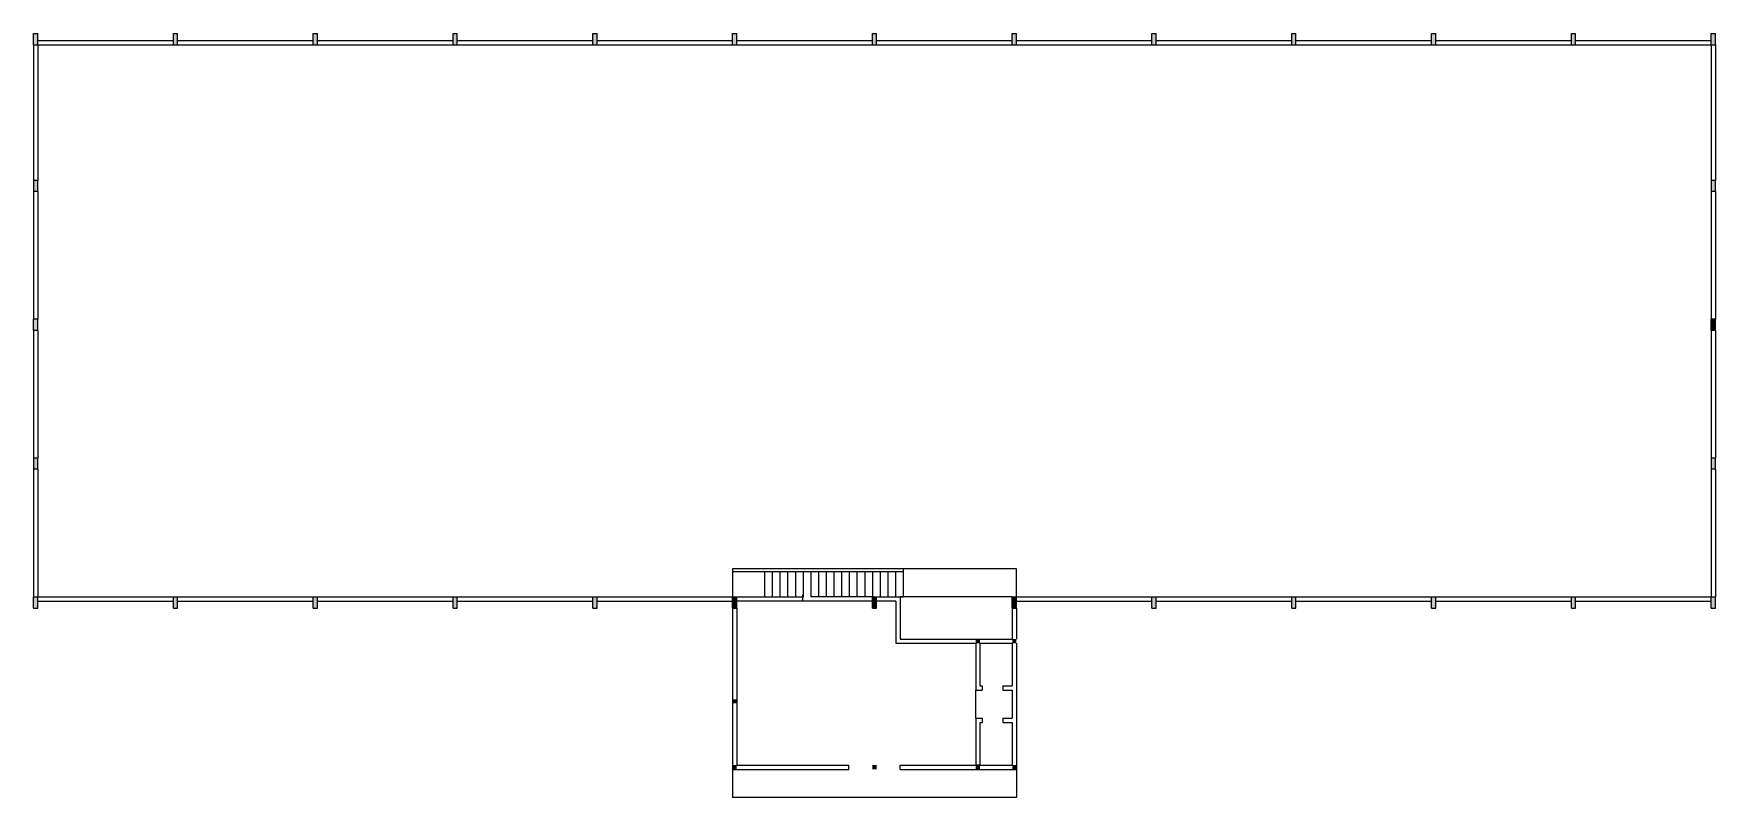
# Model space of a CAD drawing. Extents: x 10 to 180, y 167 to 221.
# Drawn here: x 9.7 to 69.7, y 188.4 to 215.7 of the extents above; entities that cross this region are included whole.
import ezdxf

# ---------------------------------------------------------------- set-up
doc = ezdxf.new("R2010")
doc.units = 0
doc.layers.get('0').update_dxf_attribs({"linetype": 'CONTINUOUS'})
for name, color, linetype in [('ESCADA', 7, 'CONTINUOUS'), ('PAREDES', 5, 'CONTINUOUS'), ('PILARES', 4, 'CONTINUOUS')]:
    doc.layers.add(name, color=color, linetype=linetype)

msp = doc.modelspace()

# ---------------------------------------------------------------- hatches: boundary and pattern name
at = {"layer": 'PILARES'}
h = msp.add_hatch(color=256, dxfattribs=at)
h.paths.add_polyline_path([(9.73735067, 215.25208926), (9.88735067, 215.25208926), (9.88735067, 215.65208926), (9.73735067, 215.65208926)])
h.paths.add_polyline_path([(14.72485067, 215.25208926), (14.87485067, 215.25208926), (14.87485067, 215.65208926), (14.72485067, 215.65208926)])
h.paths.add_polyline_path([(19.86235067, 215.65208926), (19.71235067, 215.65208926), (19.71235067, 215.25208926), (19.86235067, 215.25208926)])
h = msp.add_hatch(color=256, dxfattribs=at)
h.paths.add_polyline_path([(24.84985067, 215.65208926), (24.69985067, 215.65208926), (24.69985067, 215.25208926), (24.84985067, 215.25208926)])
h.paths.add_polyline_path([(29.83735067, 215.65208926), (29.68735067, 215.65208926), (29.68735067, 215.25208926), (29.83735067, 215.25208926)])
h = msp.add_hatch(color=256, dxfattribs=at)
h.paths.add_polyline_path([(34.82485067, 215.65208926), (34.67485067, 215.65208926), (34.67485067, 215.25208926), (34.82485067, 215.25208926)])
h.paths.add_polyline_path([(39.66235067, 215.25208926), (39.81235067, 215.25208926), (39.81235067, 215.65208926), (39.66235067, 215.65208926)])
h.paths.add_polyline_path([(44.79985067, 215.65208926), (44.64985067, 215.65208926), (44.64985067, 215.25208926), (44.79985067, 215.25208926)])
h = msp.add_hatch(color=256, dxfattribs=at)
h.paths.add_polyline_path([(49.63735067, 215.25208926), (49.78735067, 215.25208926), (49.78735067, 215.65208926), (49.63735067, 215.65208926)])
h.paths.add_polyline_path([(54.77485067, 215.65208926), (54.62485067, 215.65208926), (54.62485067, 215.25208926), (54.77485067, 215.25208926)])
h.paths.add_polyline_path([(59.76235067, 215.65208926), (59.61235067, 215.65208926), (59.61235067, 215.25208926), (59.76235067, 215.25208926)])
h = msp.add_hatch(color=256, dxfattribs=at)
h.paths.add_polyline_path([(64.59985067, 215.25208926), (64.74985067, 215.25208926), (64.74985067, 215.65208926), (64.59985067, 215.65208926)])
h.paths.add_polyline_path([(69.73735067, 215.65208926), (69.58735067, 215.65208926), (69.58735067, 215.25208926), (69.73735067, 215.25208926)])
h.paths.add_polyline_path([(69.73735067, 210.41708926), (69.58735067, 210.41708926), (69.58735067, 210.01708926), (69.73735067, 210.01708926)])
h = msp.add_hatch(color=256, dxfattribs=at)
h.paths.add_polyline_path([(9.88735067, 205.46208926), (9.73735067, 205.46208926), (9.73735067, 205.06208926), (9.88735067, 205.06208926)])
h.paths.add_polyline_path([(9.88735067, 210.41708926), (9.73735067, 210.41708926), (9.73735067, 210.01708926), (9.88735067, 210.01708926)])
for points in [[(69.73735067, 205.46208926), (69.58735067, 205.46208926), (69.58735067, 205.06208926), (69.73735067, 205.06208926)], [(34.82485067, 195.55208926), (34.67485067, 195.55208926), (34.67485067, 195.15208926), (34.82485067, 195.15208926)], [(39.66235067, 195.15208926), (39.81235067, 195.15208926), (39.81235067, 195.55208926), (39.66235067, 195.55208926)], [(44.64985067, 195.15208926), (44.79985067, 195.15208926), (44.79985067, 195.55208926), (44.64985067, 195.55208926)], [(43.34985067, 193.90208926), (43.49985067, 193.90208926), (43.49985067, 194.05208926), (43.34985067, 194.05208926)], [(44.64985067, 193.90208926), (44.79985067, 193.90208926), (44.79985067, 194.05208926), (44.64985067, 194.05208926)], [(34.67485067, 191.75208926), (34.82485067, 191.75208926), (34.82485067, 191.90208926), (34.67485067, 191.90208926)], [(34.67485067, 189.40208926), (34.82485067, 189.40208926), (34.82485067, 189.55208926), (34.67485067, 189.55208926)], [(39.66235067, 189.40208926), (39.81235067, 189.40208926), (39.81235067, 189.55208926), (39.66235067, 189.55208926)], [(43.34985067, 189.40208926), (43.49985067, 189.40208926), (43.49985067, 189.55208926), (43.34985067, 189.55208926)], [(44.64985067, 189.40208926), (44.79985067, 189.40208926), (44.79985067, 189.55208926), (44.64985067, 189.55208926)]]:
    msp.add_hatch(color=256, dxfattribs=at).paths.add_polyline_path(points)
h = msp.add_hatch(color=256, dxfattribs=at)
h.paths.add_polyline_path([(9.88735067, 195.55208926), (9.73735067, 195.55208926), (9.73735067, 195.15208926), (9.88735067, 195.15208926)])
h.paths.add_polyline_path([(14.87485067, 195.55208926), (14.72485067, 195.55208926), (14.72485067, 195.15208926), (14.87485067, 195.15208926)])
h.paths.add_polyline_path([(9.88735067, 200.50708926), (9.73735067, 200.50708926), (9.73735067, 200.10708926), (9.88735067, 200.10708926)])
h = msp.add_hatch(color=256, dxfattribs=at)
h.paths.add_polyline_path([(69.58735067, 200.10708926), (69.73735067, 200.10708926), (69.73735067, 200.50708926), (69.58735067, 200.50708926)])
h.paths.add_polyline_path([(69.58735067, 195.15208926), (69.73735067, 195.15208926), (69.73735067, 195.55208926), (69.58735067, 195.55208926)])
h.paths.add_polyline_path([(64.59985067, 195.15208926), (64.74985067, 195.15208926), (64.74985067, 195.55208926), (64.59985067, 195.55208926)])
h.paths.add_polyline_path([(59.61235067, 195.15208926), (59.76235067, 195.15208926), (59.76235067, 195.55208926), (59.61235067, 195.55208926)])
h = msp.add_hatch(color=256, dxfattribs=at)
h.paths.add_polyline_path([(29.83735067, 195.55208926), (29.68735067, 195.55208926), (29.68735067, 195.15208926), (29.83735067, 195.15208926)])
h.paths.add_polyline_path([(24.69985067, 195.15208926), (24.84985067, 195.15208926), (24.84985067, 195.55208926), (24.69985067, 195.55208926)])
h.paths.add_polyline_path([(19.71235067, 195.15208926), (19.86235067, 195.15208926), (19.86235067, 195.55208926), (19.71235067, 195.55208926)])
h = msp.add_hatch(color=256, dxfattribs=at)
h.paths.add_polyline_path([(49.63735067, 195.15208926), (49.78735067, 195.15208926), (49.78735067, 195.55208926), (49.63735067, 195.55208926)])
h.paths.add_polyline_path([(54.62485067, 195.15208926), (54.77485067, 195.15208926), (54.77485067, 195.55208926), (54.62485067, 195.55208926)])

# ---------------------------------------------------------------- linework, layer by layer
for p, q in [((44.79985067, 195.55208926), (44.79985067, 196.55208926)), ((34.67485067, 195.15208926), (34.67485067, 195.55208926)), ((34.67485067, 195.55208926), (34.82485067, 195.55208926)), ((34.67485067, 195.15208926), (34.82485067, 195.15208926)), ((34.82485067, 195.15208926), (34.82485067, 195.55208926)), ((39.66235067, 195.15208926), (39.66235067, 195.55208926)), ((39.66235067, 195.55208926), (39.81235067, 195.55208926)), ((39.66235067, 195.15208926), (39.81235067, 195.15208926)), ((39.81235067, 195.15208926), (39.81235067, 195.55208926)), ((44.64985067, 195.55208926), (40.64985067, 195.55208926)), ((40.64985067, 195.55208926), (40.77485067, 195.55208926)), ((44.64985067, 195.15208926), (44.64985067, 195.55208926)), ((44.64985067, 195.55208926), (44.79985067, 195.55208926)), ((44.64985067, 195.15208926), (44.79985067, 195.15208926)), ((44.79985067, 195.15208926), (44.79985067, 195.55208926)), ((34.67485067, 189.40208926), (34.67485067, 188.40208926)), ((44.79985067, 189.40208926), (44.79985067, 188.40208926)), ((44.79985067, 188.40208926), (34.67485067, 188.40208926))]:
    msp.add_line(p, q)
at = {"layer": 'ESCADA'}
for p, q in [((40.77485067, 196.55208926), (34.67485067, 196.55208926)), ((34.67485067, 196.55208926), (34.67485067, 195.55208926)), ((40.77485067, 196.45208926), (34.67485067, 196.45208926)), ((35.82485067, 195.55208926), (35.82485067, 196.45208926)), ((36.09985067, 195.55208926), (36.09985067, 196.45208926)), ((36.37485067, 195.55208926), (36.37485067, 196.45208926)), ((36.64985067, 195.55208926), (36.64985067, 196.45208926)), ((36.92485067, 195.55208926), (36.92485067, 196.45208926)), ((37.19985067, 195.55208926), (37.19985067, 196.45208926)), ((37.47485067, 195.55208926), (37.47485067, 196.45208926)), ((37.74985067, 195.55208926), (37.74985067, 196.45208926)), ((38.02485067, 195.55208926), (38.02485067, 196.45208926)), ((38.29985067, 195.55208926), (38.29985067, 196.45208926)), ((38.57485067, 195.55208926), (38.57485067, 196.45208926)), ((38.84985067, 195.55208926), (38.84985067, 196.45208926)), ((39.12485067, 195.55208926), (39.12485067, 196.45208926)), ((39.39985067, 195.55208926), (39.39985067, 196.45208926)), ((39.67485067, 195.55208926), (39.67485067, 196.45208926)), ((39.94985067, 195.55208926), (39.94985067, 196.45208926)), ((40.22485067, 195.55208926), (40.22485067, 196.45208926)), ((40.49985067, 195.55208926), (40.49985067, 196.45208926)), ((44.79985067, 196.55208926), (40.77485067, 196.55208926)), ((40.77485067, 195.55208926), (40.77485067, 196.55208926))]:
    msp.add_line(p, q, dxfattribs=at)
at = {"layer": 'PAREDES'}
for p, q in [((9.88735067, 215.40208926), (14.72485067, 215.40208926)), ((14.87485067, 215.40208926), (19.71235067, 215.40208926)), ((19.86235067, 215.40208926), (24.69985067, 215.40208926)), ((24.84985067, 215.40208926), (29.68735067, 215.40208926)), ((29.83735067, 215.40208926), (34.67485067, 215.40208926)), ((34.82485067, 215.40208926), (39.66235067, 215.40208926)), ((39.81235067, 215.40208926), (44.64985067, 215.40208926)), ((44.79985067, 215.40208926), (49.63735067, 215.40208926)), ((49.78735067, 215.40208926), (54.62485067, 215.40208926)), ((54.77485067, 215.40208926), (59.61235067, 215.40208926)), ((59.76235067, 215.40208926), (64.59985067, 215.40208926)), ((64.74985067, 215.40208926), (69.58735067, 215.40208926)), ((9.73735067, 215.25208926), (9.73735067, 210.41708926)), ((9.88735067, 215.25208926), (14.72485067, 215.25208926)), ((9.88735067, 215.25208926), (9.88735067, 210.41708926)), ((14.87485067, 215.25208926), (19.71235067, 215.25208926)), ((19.86235067, 215.25208926), (24.69985067, 215.25208926)), ((24.84985067, 215.25208926), (29.68735067, 215.25208926)), ((29.83735067, 215.25208926), (34.67485067, 215.25208926)), ((34.82485067, 215.25208926), (39.66235067, 215.25208926)), ((39.81235067, 215.25208926), (44.64985067, 215.25208926)), ((44.79985067, 215.25208926), (49.63735067, 215.25208926)), ((49.78735067, 215.25208926), (54.62485067, 215.25208926)), ((54.77485067, 215.25208926), (59.61235067, 215.25208926)), ((59.76235067, 215.25208926), (64.59985067, 215.25208926)), ((64.74985067, 215.25208926), (69.58735067, 215.25208926)), ((69.58735067, 215.25208926), (69.58735067, 210.41708926)), ((69.73735067, 215.25208926), (69.73735067, 210.41708926)), ((9.73735067, 210.01708926), (9.73735067, 205.46208926)), ((9.88735067, 210.01708926), (9.88735067, 205.46208926)), ((69.58735067, 210.01708926), (69.58735067, 205.46208926)), ((69.73735067, 210.01708926), (69.73735067, 205.46208926)), ((9.73735067, 205.06208926), (9.73735067, 200.50708926)), ((9.88735067, 205.06208926), (9.88735067, 200.50708926)), ((69.58735067, 205.06208926), (69.58735067, 200.50708926)), ((69.73735067, 205.06208926), (69.73735067, 200.50708926)), ((9.73735067, 200.10708926), (9.73735067, 195.55208926)), ((9.88735067, 200.10708926), (9.88735067, 195.55208926)), ((69.58735067, 200.10708926), (69.58735067, 195.55208926)), ((69.73735067, 200.10708926), (69.73735067, 195.55208926)), ((9.88735067, 195.55208926), (14.72485067, 195.55208926)), ((9.88735067, 195.40208926), (14.72485067, 195.40208926)), ((14.87485067, 195.55208926), (19.71235067, 195.55208926)), ((14.87485067, 195.40208926), (19.71235067, 195.40208926)), ((19.86235067, 195.55208926), (24.69985067, 195.55208926)), ((19.86235067, 195.40208926), (24.69985067, 195.40208926)), ((24.84985067, 195.55208926), (29.68735067, 195.55208926)), ((24.84985067, 195.40208926), (29.68735067, 195.40208926)), ((29.83735067, 195.55208926), (34.67485067, 195.55208926)), ((29.83735067, 195.40208926), (34.67485067, 195.40208926)), ((34.67485067, 195.15208926), (34.67485067, 189.40208926)), ((34.82485067, 195.55208926), (37.19985067, 195.55208926)), ((40.49985067, 195.40208926), (34.82485067, 195.40208926)), ((34.82485067, 195.15208926), (34.82485067, 189.55208926)), ((39.66235067, 195.55208926), (37.47485067, 195.55208926)), ((39.81235067, 195.55208926), (40.64985067, 195.55208926)), ((40.49985067, 195.40208926), (40.49985067, 193.90208926)), ((40.64985067, 195.55208926), (40.64985067, 194.05208926)), ((44.64985067, 195.15208926), (44.64985067, 194.05208926)), ((44.79985067, 195.55208926), (49.63735067, 195.55208926)), ((44.79985067, 195.40208926), (49.63735067, 195.40208926)), ((44.79985067, 195.15208926), (44.79985067, 194.05208926)), ((49.78735067, 195.55208926), (54.62485067, 195.55208926)), ((49.78735067, 195.40208926), (54.62485067, 195.40208926)), ((54.77485067, 195.55208926), (59.61235067, 195.55208926)), ((54.77485067, 195.40208926), (59.61235067, 195.40208926)), ((59.76235067, 195.55208926), (64.59985067, 195.55208926)), ((59.76235067, 195.40208926), (64.59985067, 195.40208926)), ((64.74985067, 195.55208926), (69.58735067, 195.55208926)), ((64.74985067, 195.40208926), (69.58735067, 195.40208926)), ((40.49985067, 193.90208926), (43.34985067, 193.90208926)), ((40.64985067, 194.05208926), (44.64985067, 194.05208926)), ((43.34985067, 193.90208926), (43.34985067, 192.22708926)), ((43.49985067, 193.90208926), (43.49985067, 192.37708926)), ((43.49985067, 193.90208926), (44.64985067, 193.90208926)), ((44.64985067, 193.90208926), (44.64985067, 192.37708926)), ((44.79985067, 193.90208926), (44.79985067, 189.40208926)), ((43.34985067, 192.22708926), (43.57985067, 192.22708926)), ((43.34985067, 191.22708926), (43.34985067, 192.22708926)), ((43.49985067, 192.37708926), (43.57985067, 192.37708926)), ((43.57985067, 192.37708926), (43.57985067, 192.22708926)), ((44.31985067, 192.37708926), (44.31985067, 192.22708926)), ((44.31985067, 192.37708926), (44.64985067, 192.37708926)), ((44.31985067, 192.22708926), (44.64985067, 192.22708926)), ((44.64985067, 192.22708926), (44.64985067, 191.22708926)), ((43.34985067, 191.22708926), (43.57985067, 191.22708926)), ((43.34985067, 191.22708926), (43.34985067, 189.55208926)), ((43.49985067, 191.07708926), (43.57985067, 191.07708926)), ((43.49985067, 191.07708926), (43.49985067, 189.55208926)), ((43.57985067, 191.22708926), (43.57985067, 191.07708926)), ((44.31985067, 191.22708926), (44.31985067, 191.07708926)), ((44.31985067, 191.22708926), (44.64985067, 191.22708926)), ((44.31985067, 191.07708926), (44.64985067, 191.07708926)), ((44.64985067, 191.07708926), (44.64985067, 189.55208926)), ((34.67485067, 189.40208926), (38.81735067, 189.40208926)), ((34.82485067, 189.55208926), (38.81735067, 189.55208926)), ((38.81735067, 189.40208926), (38.81735067, 189.55208926)), ((40.65735067, 189.55208926), (43.34985067, 189.55208926)), ((40.65735067, 189.40208926), (40.65735067, 189.55208926)), ((40.65735067, 189.40208926), (44.79985067, 189.40208926)), ((43.49985067, 189.55208926), (44.64985067, 189.55208926))]:
    msp.add_line(p, q, dxfattribs=at)
at = {"layer": 'PILARES'}
for p, q in [((9.73735067, 215.25208926), (9.73735067, 215.65208926)), ((9.73735067, 215.65208926), (9.88735067, 215.65208926)), ((9.88735067, 215.25208926), (9.88735067, 215.65208926)), ((14.72485067, 215.25208926), (14.72485067, 215.65208926)), ((14.72485067, 215.65208926), (14.87485067, 215.65208926)), ((14.87485067, 215.25208926), (14.87485067, 215.65208926)), ((19.71235067, 215.25208926), (19.71235067, 215.65208926)), ((19.71235067, 215.65208926), (19.86235067, 215.65208926)), ((19.86235067, 215.25208926), (19.86235067, 215.65208926)), ((24.69985067, 215.25208926), (24.69985067, 215.65208926)), ((24.69985067, 215.65208926), (24.84985067, 215.65208926)), ((24.84985067, 215.25208926), (24.84985067, 215.65208926)), ((29.68735067, 215.25208926), (29.68735067, 215.65208926)), ((29.68735067, 215.65208926), (29.83735067, 215.65208926)), ((29.83735067, 215.25208926), (29.83735067, 215.65208926)), ((34.67485067, 215.25208926), (34.67485067, 215.65208926)), ((34.67485067, 215.65208926), (34.82485067, 215.65208926)), ((34.82485067, 215.25208926), (34.82485067, 215.65208926)), ((39.66235067, 215.25208926), (39.66235067, 215.65208926)), ((39.66235067, 215.65208926), (39.81235067, 215.65208926)), ((39.81235067, 215.25208926), (39.81235067, 215.65208926)), ((44.64985067, 215.25208926), (44.64985067, 215.65208926)), ((44.64985067, 215.65208926), (44.79985067, 215.65208926)), ((44.79985067, 215.25208926), (44.79985067, 215.65208926)), ((49.63735067, 215.25208926), (49.63735067, 215.65208926)), ((49.63735067, 215.65208926), (49.78735067, 215.65208926)), ((49.78735067, 215.25208926), (49.78735067, 215.65208926)), ((54.62485067, 215.25208926), (54.62485067, 215.65208926)), ((54.62485067, 215.65208926), (54.77485067, 215.65208926)), ((54.77485067, 215.25208926), (54.77485067, 215.65208926)), ((59.61235067, 215.25208926), (59.61235067, 215.65208926)), ((59.61235067, 215.65208926), (59.76235067, 215.65208926)), ((59.76235067, 215.25208926), (59.76235067, 215.65208926)), ((64.59985067, 215.25208926), (64.59985067, 215.65208926)), ((64.59985067, 215.65208926), (64.74985067, 215.65208926)), ((64.74985067, 215.25208926), (64.74985067, 215.65208926)), ((69.58735067, 215.65208926), (69.73735067, 215.65208926)), ((69.58735067, 215.25208926), (69.58735067, 215.65208926)), ((69.73735067, 215.25208926), (69.73735067, 215.65208926)), ((9.73735067, 215.25208926), (9.88735067, 215.25208926)), ((14.72485067, 215.25208926), (14.87485067, 215.25208926)), ((19.71235067, 215.25208926), (19.86235067, 215.25208926)), ((24.69985067, 215.25208926), (24.84985067, 215.25208926)), ((29.68735067, 215.25208926), (29.83735067, 215.25208926)), ((34.67485067, 215.25208926), (34.82485067, 215.25208926)), ((39.66235067, 215.25208926), (39.81235067, 215.25208926)), ((44.64985067, 215.25208926), (44.79985067, 215.25208926)), ((49.63735067, 215.25208926), (49.78735067, 215.25208926)), ((54.62485067, 215.25208926), (54.77485067, 215.25208926)), ((59.61235067, 215.25208926), (59.76235067, 215.25208926)), ((64.59985067, 215.25208926), (64.74985067, 215.25208926)), ((69.58735067, 215.25208926), (69.73735067, 215.25208926)), ((9.88735067, 210.41708926), (9.73735067, 210.41708926)), ((9.73735067, 210.41708926), (9.73735067, 210.01708926)), ((9.88735067, 210.01708926), (9.73735067, 210.01708926)), ((9.88735067, 210.01708926), (9.88735067, 210.41708926)), ((69.73735067, 210.41708926), (69.58735067, 210.41708926)), ((69.58735067, 210.41708926), (69.58735067, 210.01708926)), ((69.73735067, 210.01708926), (69.58735067, 210.01708926)), ((69.73735067, 210.01708926), (69.73735067, 210.41708926)), ((9.88735067, 205.46208926), (9.73735067, 205.46208926)), ((9.73735067, 205.06208926), (9.73735067, 205.46208926)), ((9.88735067, 205.06208926), (9.88735067, 205.46208926)), ((69.73735067, 205.46208926), (69.58735067, 205.46208926)), ((69.58735067, 205.06208926), (69.58735067, 205.46208926)), ((69.73735067, 205.06208926), (69.73735067, 205.46208926)), ((9.88735067, 205.06208926), (9.73735067, 205.06208926)), ((69.73735067, 205.06208926), (69.58735067, 205.06208926)), ((9.88735067, 200.50708926), (9.73735067, 200.50708926)), ((9.73735067, 200.50708926), (9.73735067, 200.10708926)), ((9.88735067, 200.10708926), (9.88735067, 200.50708926)), ((69.73735067, 200.50708926), (69.58735067, 200.50708926)), ((69.58735067, 200.50708926), (69.58735067, 200.10708926)), ((69.73735067, 200.10708926), (69.73735067, 200.50708926)), ((9.88735067, 200.10708926), (9.73735067, 200.10708926)), ((69.73735067, 200.10708926), (69.58735067, 200.10708926)), ((37.17485067, 195.40208926), (37.17485067, 195.63404917)), ((9.73735067, 195.55208926), (9.88735067, 195.55208926)), ((9.73735067, 195.15208926), (9.73735067, 195.55208926)), ((9.73735067, 195.15208926), (9.88735067, 195.15208926)), ((9.88735067, 195.15208926), (9.88735067, 195.55208926)), ((14.72485067, 195.15208926), (14.72485067, 195.55208926)), ((14.72485067, 195.55208926), (14.87485067, 195.55208926)), ((14.72485067, 195.15208926), (14.87485067, 195.15208926)), ((14.87485067, 195.15208926), (14.87485067, 195.55208926)), ((19.71235067, 195.15208926), (19.71235067, 195.55208926)), ((19.71235067, 195.55208926), (19.86235067, 195.55208926)), ((19.71235067, 195.15208926), (19.86235067, 195.15208926)), ((19.86235067, 195.15208926), (19.86235067, 195.55208926)), ((24.69985067, 195.15208926), (24.69985067, 195.55208926)), ((24.69985067, 195.55208926), (24.84985067, 195.55208926)), ((24.69985067, 195.15208926), (24.84985067, 195.15208926)), ((24.84985067, 195.15208926), (24.84985067, 195.55208926)), ((29.68735067, 195.15208926), (29.68735067, 195.55208926)), ((29.68735067, 195.55208926), (29.83735067, 195.55208926)), ((29.68735067, 195.15208926), (29.83735067, 195.15208926)), ((29.83735067, 195.15208926), (29.83735067, 195.55208926)), ((34.82485067, 195.15208926), (34.82485067, 195.55208926)), ((37.32485067, 195.40208926), (37.17485067, 195.40208926)), ((49.63735067, 195.15208926), (49.63735067, 195.55208926)), ((49.63735067, 195.55208926), (49.78735067, 195.55208926)), ((49.63735067, 195.15208926), (49.78735067, 195.15208926)), ((49.78735067, 195.15208926), (49.78735067, 195.55208926)), ((54.62485067, 195.15208926), (54.62485067, 195.55208926)), ((54.62485067, 195.55208926), (54.77485067, 195.55208926)), ((54.62485067, 195.15208926), (54.77485067, 195.15208926)), ((54.77485067, 195.15208926), (54.77485067, 195.55208926)), ((59.61235067, 195.15208926), (59.61235067, 195.55208926)), ((59.61235067, 195.55208926), (59.76235067, 195.55208926)), ((59.61235067, 195.15208926), (59.76235067, 195.15208926)), ((59.76235067, 195.15208926), (59.76235067, 195.55208926)), ((64.59985067, 195.15208926), (64.59985067, 195.55208926)), ((64.59985067, 195.55208926), (64.74985067, 195.55208926)), ((64.59985067, 195.15208926), (64.74985067, 195.15208926)), ((64.74985067, 195.15208926), (64.74985067, 195.55208926)), ((69.58735067, 195.55208926), (69.73735067, 195.55208926)), ((69.58735067, 195.15208926), (69.58735067, 195.55208926)), ((69.58735067, 195.15208926), (69.73735067, 195.15208926)), ((69.73735067, 195.15208926), (69.73735067, 195.55208926)), ((44.79985067, 193.90208926), (44.79985067, 193.90208926)), ((43.49985067, 189.55208926), (43.34985067, 189.55208926))]:
    msp.add_line(p, q, dxfattribs=at)

doc.saveas('drawing.dxf')
